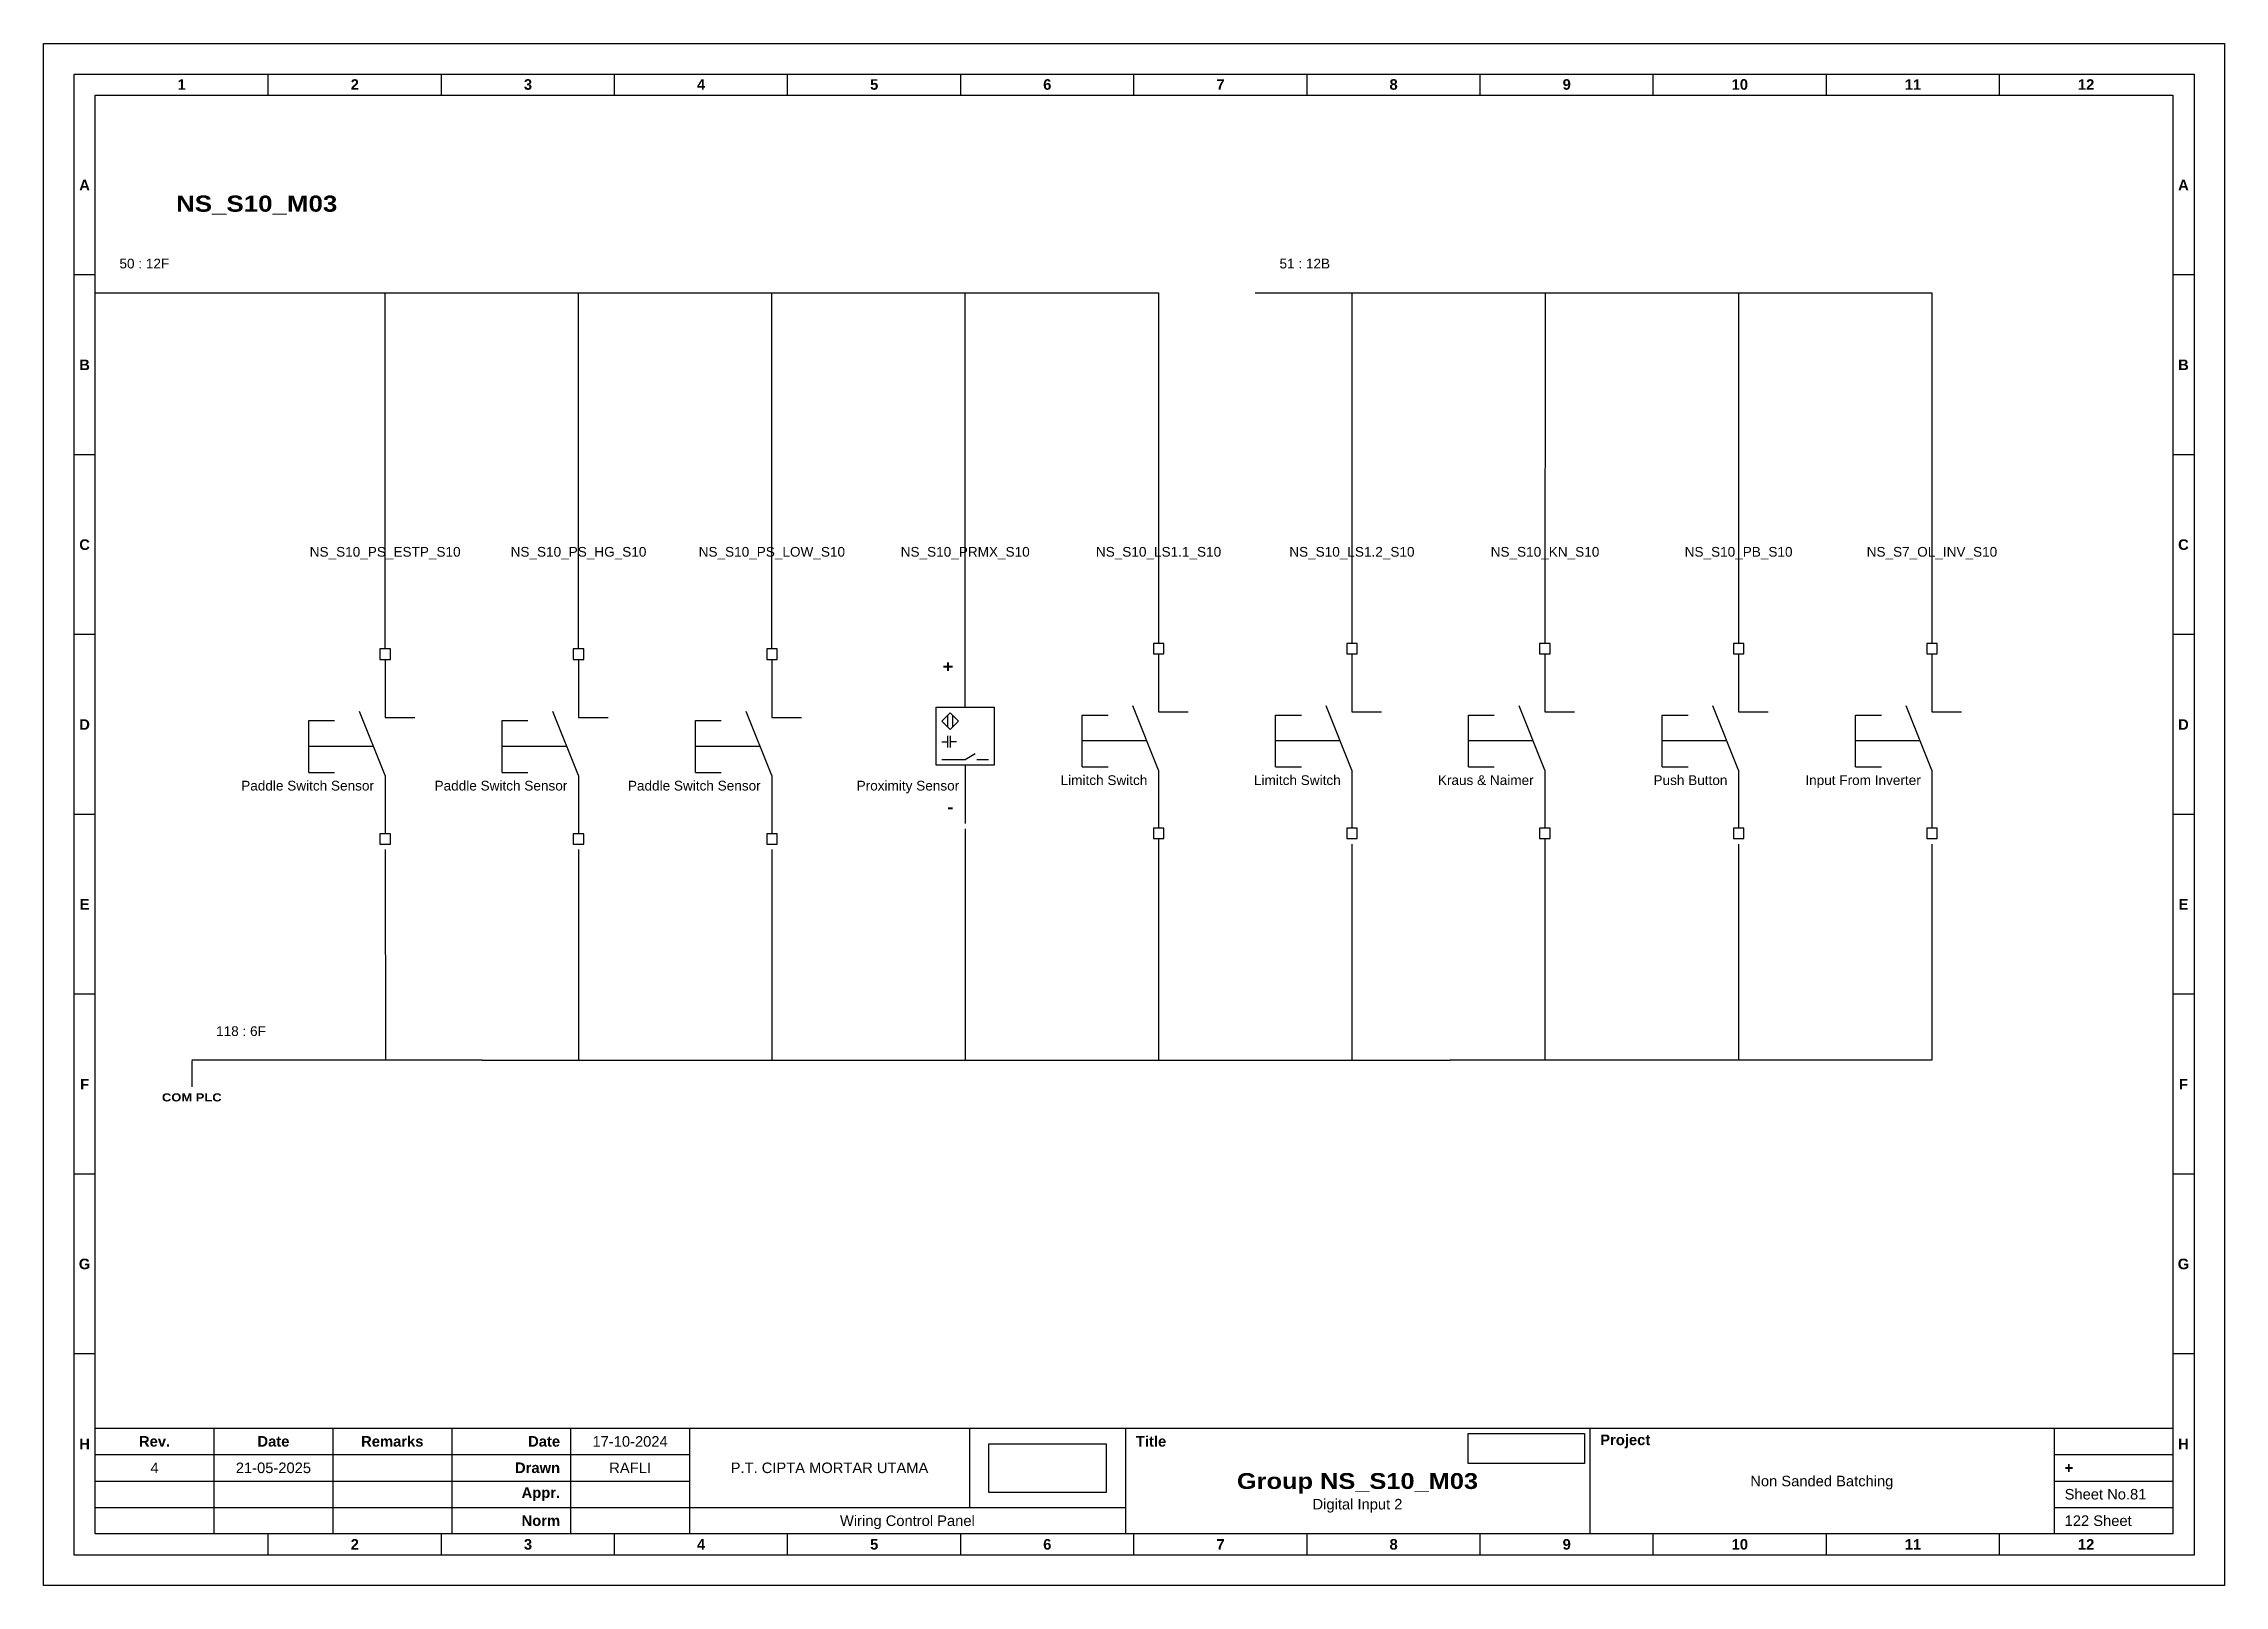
# Model space of a CAD drawing. Header units: centimetres. Extents: x 960 to 2473, y 652 to 2370.
# Drawn here: x 1581.5 to 1850.9, y 1840.3 to 2030.8 of the extents above; entities that cross this region are included whole.
import ezdxf
from ezdxf.enums import TextEntityAlignment as Align

# ---------------------------------------------------------------- set-up
doc = ezdxf.new("R2010")
doc.units = ezdxf.units.CM
doc.header["$MEASUREMENT"] = 0
doc.styles.add('Bold', font='ariblk.ttf', dxfattribs={"height": 25.4})
doc.styles.get("Standard").update_dxf_attribs({"font": 'arial.ttf'})
picture_1 = doc.add_image_def('image1.png', size_in_pixel=(2048, 847))
picture_2 = doc.add_image_def('image2.png', size_in_pixel=(2092, 542))

msp = doc.modelspace()

# ---------------------------------------------------------------- texts
at = {"ltscale": 500, "style": 'Bold'}
msp.add_text('NS_S10_M03', height=2, dxfattribs=at).set_placement((1597.87, 2009.99))
at = {"ltscale": 500}
for s, p in [('50 : 12F', (1590.87, 2004.19)), ('51 : 12B', (1734.15, 2004.19)), ('118 : 6F', (1602.81, 1909.39))]:
    msp.add_text(s, height=1.2, dxfattribs=at).set_placement(p, align=Align.TOP_LEFT)
at = {"ltscale": 50}
for s, p in [('NS_S10_PS_ESTP_S10', (1623.69, 1967.99)), ('NS_S10_PS_HG_S10', (1647.57, 1967.99)), ('NS_S10_PS_LOW_S10', (1671.45, 1967.99)), ('NS_S10_PRMX_S10', (1695.33, 1967.99)), ('NS_S10_LS1.1_S10', (1719.21, 1967.99)), ('NS_S10_LS1.2_S10', (1743.09, 1967.99)), ('NS_S10_KN_S10', (1766.94, 1967.99)), ('NS_S10_PB_S10', (1790.85, 1967.99)), ('NS_S7_OL_INV_S10', (1814.73, 1967.99))]:
    msp.add_text(s, height=1.2, dxfattribs=at).set_placement(p, align=Align.MIDDLE_CENTER)
at = {"ltscale": 500, "style": 'Bold'}
msp.add_text('+', height=1.44, dxfattribs=at).set_placement((1693.89, 1954.56), align=Align.TOP_RIGHT)
at = {"ltscale": 50}
for s, p in [('Paddle Switch Sensor', (1622.31, 1938.15)), ('Paddle Switch Sensor', (1646.19, 1938.15)), ('Paddle Switch Sensor', (1670.07, 1938.15)), ('Proximity Sensor', (1694.59, 1938.15)), ('Limitch Switch', (1717.83, 1938.83)), ('Limitch Switch', (1741.71, 1938.83)), ('Kraus & Naimer', (1765.54, 1938.83)), ('Push Button', (1789.47, 1938.83)), ('Input From Inverter', (1813.35, 1938.83))]:
    msp.add_text(s, height=1.2, dxfattribs=at).set_placement(p, align=Align.BOTTOM_RIGHT)
at = {"ltscale": 500, "style": 'Bold'}
msp.add_text('-', height=1.44, dxfattribs=at).set_placement((1693.89, 1935.32), align=Align.BOTTOM_RIGHT)
at = {"ltscale": 50, "style": 'Bold'}
msp.add_text('COM PLC', height=1, dxfattribs=at).set_placement((1599.81, 1901.11), align=Align.TOP_CENTER)

# ---------------------------------------------------------------- blocks, each defined once
blk = doc.blocks.new('KOP MU PROJECT')
at = {"color": 6, "ltscale": 50}
for p, q in [((27.74, 184.05), (27.74, 186.66)), ((49.13, 184.05), (49.13, 186.66)), ((70.51, 184.05), (70.51, 186.66)), ((91.89, 184.05), (91.89, 186.66)), ((113.27, 184.05), (113.27, 186.66)), ((134.66, 184.05), (134.66, 186.66)), ((156.04, 184.05), (156.04, 186.66)), ((177.42, 184.05), (177.42, 186.66)), ((198.8, 184.05), (198.8, 186.66)), ((220.19, 184.05), (220.19, 186.66)), ((241.57, 184.05), (241.57, 186.66)), ((6.36, 161.84), (3.75, 161.84)), ((265.59, 161.84), (262.98, 161.84)), ((6.36, 139.63), (3.75, 139.63)), ((265.59, 139.63), (262.98, 139.63)), ((6.36, 117.42), (3.75, 117.42)), ((265.59, 117.42), (262.98, 117.42)), ((6.36, 95.22), (3.75, 95.22)), ((265.59, 95.22), (262.98, 95.22)), ((6.36, 73.01), (3.75, 73.01)), ((265.59, 73.01), (262.98, 73.01)), ((6.36, 50.8), (3.75, 50.8)), ((265.59, 50.8), (262.98, 50.8)), ((6.36, 28.59), (3.75, 28.59)), ((265.59, 28.59), (262.98, 28.59)), ((27.74, 3.75), (27.74, 6.36)), ((49.13, 3.75), (49.13, 6.36)), ((70.51, 3.75), (70.51, 6.36)), ((91.89, 3.75), (91.89, 6.36)), ((113.27, 3.75), (113.27, 6.36)), ((134.66, 3.75), (134.66, 6.36)), ((156.04, 3.75), (156.04, 6.36)), ((177.42, 3.75), (177.42, 6.36)), ((198.8, 3.75), (198.8, 6.36)), ((220.19, 3.75), (220.19, 6.36)), ((241.57, 3.75), (241.57, 6.36))]:
    blk.add_line(p, q, dxfattribs=at)
at = {"ltscale": 50}
for p, q in [((6.36, 19.41), (262.98, 19.41)), ((21.04, 19.41), (21.04, 6.36)), ((35.72, 19.41), (35.72, 6.36)), ((50.41, 19.41), (50.41, 6.36)), ((65.09, 19.41), (65.09, 6.36)), ((79.77, 19.41), (79.77, 6.36)), ((114.35, 19.41), (114.35, 9.62)), ((133.6, 19.41), (133.6, 6.36)), ((190.95, 19.41), (190.95, 6.36)), ((248.3, 19.41), (248.3, 6.36)), ((6.36, 16.15), (79.77, 16.15)), ((248.3, 16.15), (262.98, 16.15)), ((6.36, 12.89), (79.77, 12.89)), ((248.3, 12.89), (262.98, 12.89)), ((6.36, 9.62), (133.6, 9.62)), ((248.3, 9.62), (262.98, 9.62))]:
    blk.add_line(p, q, dxfattribs=at)
at = {"color": 1, "ltscale": 50}
blk.add_lwpolyline([(269.34, 0), (0, 0), (0, 190.41), (269.34, 190.41)], close=True, dxfattribs=at)
at = {"color": 6, "ltscale": 50}
for points in [[(265.59, 3.75), (3.75, 3.75), (3.75, 186.66), (265.59, 186.66)], [(262.98, 6.36), (6.36, 6.36), (6.36, 184.05), (262.98, 184.05)]]:
    blk.add_lwpolyline(points, close=True, dxfattribs=at)
at = {"ltscale": 50, "char_height": 1.305, "attachment_point": 4}
for s, width, heights, insert in [('\\pxqc;{\\fArial|b1|i0|c0|p34;1}', 21.3825, [2.51], (6.36, 185.36)), ('\\pxqc;{\\fArial|b1|i0|c0|p34;2}', 21.3825, [2.51], (27.74, 185.36)), ('\\pxqc;{\\fArial|b1|i0|c0|p34;3}', 21.3825, [2.51], (49.13, 185.36)), ('\\pxqc;{\\fArial|b1|i0|c0|p34;4}', 21.3825, [2.51], (70.51, 185.36)), ('\\pxqc;{\\fArial|b1|i0|c0|p34;5}', 21.3825, [2.51], (91.89, 185.36)), ('\\pxqc;{\\fArial|b1|i0|c0|p34;6}', 21.3825, [2.51], (113.27, 185.36)), ('\\pxqc;{\\fArial|b1|i0|c0|p34;7}', 21.3825, [2.51], (134.66, 185.36)), ('\\pxqc;{\\fArial|b1|i0|c0|p34;8}', 21.3825, [2.51], (156.04, 185.36)), ('\\pxqc;{\\fArial|b1|i0|c0|p34;9}', 21.3825, [2.51], (177.42, 185.36)), ('\\pxqc;{\\fArial|b1|i0|c0|p34;10}', 21.3825, [2.51], (198.8, 185.36)), ('\\pxqc;{\\fArial|b1|i0|c0|p34;11}', 21.3825, [2.51], (220.19, 185.36)), ('\\pxqc;{\\fArial|b1|i0|c0|p34;12}', 21.3825, [2.51], (241.57, 185.36)), ('\\pxqc;{\\fArial|b1|i0|c0|p34;A}', 2.61, [2.51], (3.75, 172.95)), ('\\pxqc;{\\fArial|b1|i0|c0|p34;A}', 2.61, [2.51], (262.98, 172.95)), ('\\pxqc;{\\fArial|b1|i0|c0|p34;B}', 2.61, [2.51], (3.75, 150.74)), ('\\pxqc;{\\fArial|b1|i0|c0|p34;B}', 2.61, [2.51], (262.98, 150.74)), ('\\pxqc;{\\fArial|b1|i0|c0|p34;C}', 2.61, [2.51], (3.75, 128.53)), ('\\pxqc;{\\fArial|b1|i0|c0|p34;C}', 2.61, [2.51], (262.98, 128.53)), ('\\pxqc;{\\fArial|b1|i0|c0|p34;D}', 2.61, [2.51], (3.75, 106.32)), ('\\pxqc;{\\fArial|b1|i0|c0|p34;D}', 2.61, [2.51], (262.98, 106.32)), ('\\pxqc;{\\fArial|b1|i0|c0|p34;E}', 2.61, [2.51], (3.75, 84.11)), ('\\pxqc;{\\fArial|b1|i0|c0|p34;E}', 2.61, [2.51], (262.98, 84.11)), ('\\pxqc;{\\fArial|b1|i0|c0|p34;F}', 2.61, [2.51], (3.75, 61.9)), ('\\pxqc;{\\fArial|b1|i0|c0|p34;F}', 2.61, [2.51], (262.98, 61.9)), ('\\pxqc;{\\fArial|b1|i0|c0|p34;G}', 2.61, [2.51], (3.75, 39.69)), ('\\pxqc;{\\fArial|b1|i0|c0|p34;G}', 2.61, [2.51], (262.98, 39.69)), ('\\pxqc;{\\fArial|b1|i0|c0|p34;H}', 2.61, [2.51], (3.75, 17.47)), ('\\pxqc;{\\fArial|b1|i0|c0|p34;Rev.}', 14.6811, [2.88], (6.36, 17.78)), ('\\pxqc;{\\fArial|b1|i0|c0|p34;Date}', 14.6811, [2.88], (21.04, 17.78)), ('\\pxqc;{\\fArial|b1|i0|c0|p34;Remarks}', 14.6811, [2.88], (35.72, 17.78)), ('\\pxqr;{\\fArial|b1|i0|c0|p34;Date}', 13.3761, [2.88], (50.41, 17.78)), ('\\pxql;{\\fArial|b1|i0|c0|p34;Title}', 50.2419, [2.88], (134.9, 17.78)), ('\\pxql;{\\fArial|b1|i0|c0|p34;Project}', 50.2419, [2.88], (192.25, 17.78)), ('\\pxqc;{\\fArial|b1|i0|c0|p34;H}', 2.61, [2.51], (262.98, 17.47)), ('\\pxqr;{\\fArial|b1|i0|c0|p34;Drawn}', 13.3761, [2.88], (50.41, 14.52)), ('\\pxql;{\\fArial|b1|i0|c0|p34;+}', 14.6811, [2.88], (249.61, 14.52)), ('\\pxqr;{\\fArial|b1|i0|c0|p34;Appr.}', 13.3761, [2.88], (50.41, 11.26)), ('\\pxqr;{\\fArial|b1|i0|c0|p34;Norm}', 13.3761, [2.88], (50.41, 7.99)), ('\\pxqc;{\\fArial|b1|i0|c0|p34;2}', 21.3825, [2.51], (27.74, 5.06)), ('\\pxqc;{\\fArial|b1|i0|c0|p34;3}', 21.3825, [2.51], (49.13, 5.06)), ('\\pxqc;{\\fArial|b1|i0|c0|p34;4}', 21.3825, [2.51], (70.51, 5.06)), ('\\pxqc;{\\fArial|b1|i0|c0|p34;5}', 21.3825, [2.51], (91.89, 5.06)), ('\\pxqc;{\\fArial|b1|i0|c0|p34;6}', 21.3825, [2.51], (113.27, 5.06)), ('\\pxqc;{\\fArial|b1|i0|c0|p34;7}', 21.3825, [2.51], (134.66, 5.06)), ('\\pxqc;{\\fArial|b1|i0|c0|p34;8}', 21.3825, [2.51], (156.04, 5.06)), ('\\pxqc;{\\fArial|b1|i0|c0|p34;9}', 21.3825, [2.51], (177.42, 5.06)), ('\\pxqc;{\\fArial|b1|i0|c0|p34;10}', 21.3825, [2.51], (198.8, 5.06)), ('\\pxqc;{\\fArial|b1|i0|c0|p34;11}', 21.3825, [2.51], (220.19, 5.06)), ('\\pxqc;{\\fArial|b1|i0|c0|p34;12}', 21.3825, [2.51], (241.57, 5.06))]:
    blk.add_mtext_dynamic_manual_height_columns(s, width=width, gutter_width=0.0326, heights=heights, dxfattribs=dict(at, insert=insert))
at = {"ltscale": 50}
for tag, p in [('DATECREATED', (72.43, 17.78)), ('REV', (13.7, 14.52)), ('REVDATE', (28.38, 14.52)), ('REMARKS', (43.06, 14.52)), ('DRAWN', (72.43, 14.52)), ('COMPANY', (97.06, 14.52)), ('PROJECT', (219.62, 12.89)), ('APPR', (72.43, 11.26)), ('NORM', (72.43, 7.99)), ('DRAWINGCATEGORY', (106.68, 7.99)), ('DESCRIPTION', (162.27, 10.03))]:
    blk.add_attdef(tag, text='', height=1.3, dxfattribs=at).set_placement(p, align=Align.MIDDLE_CENTER)
at = {"ltscale": 50, "style": 'Bold'}
blk.add_attdef('TITLE', text='', height=1.96, dxfattribs=at).set_placement((162.27, 12.89), align=Align.MIDDLE_CENTER)
at = {"ltscale": 50}
for tag, p in [('SHEETNUMBER', (249.61, 11.26)), ('TOTALSHEET', (249.61, 7.99))]:
    blk.add_attdef(tag, text='', height=1.3, dxfattribs=at).set_placement(p, align=Align.MIDDLE_LEFT)
image = blk.add_image(picture_1, insert=(116.72, 11.48), size_in_units=(14.5, 6), dxfattribs=at)
image.dxf.flags = 15
image = blk.add_image(picture_2, insert=(175.94, 15.04), size_in_units=(14.36, 3.72), dxfattribs=at)
image.dxf.flags = 15

# ---------------------------------------------------------------- linework, layer by layer
at = {"color": 146, "ltscale": 50, "true_color": 0x105689}
for p, q in [((1587.87, 1999.99), (1611.75, 1999.99)), ((1611.75, 1999.99), (1635.63, 1999.99)), ((1623.69, 1955.99), (1623.69, 1999.99)), ((1635.63, 1999.99), (1659.51, 1999.99)), ((1647.57, 1955.99), (1647.57, 1999.99)), ((1659.51, 1999.99), (1683.39, 1999.99)), ((1671.45, 1955.99), (1671.45, 1999.99)), ((1683.39, 1999.99), (1707.27, 1999.99)), ((1695.33, 1955.99), (1695.33, 1999.99)), ((1707.27, 1999.99), (1719.21, 1999.99)), ((1719.21, 1999.99), (1719.21, 1956.68)), ((1731.15, 1999.99), (1755.03, 1999.99)), ((1743.09, 1999.99), (1743.09, 1956.68)), ((1755.03, 1999.99), (1778.91, 1999.99)), ((1766.97, 1999.99), (1766.92, 1956.68)), ((1778.91, 1999.99), (1790.85, 1999.99)), ((1790.85, 1999.99), (1790.85, 1956.68)), ((1790.85, 1999.99), (1814.73, 1999.99)), ((1814.73, 1999.99), (1814.73, 1956.68)), ((1623.69, 1931.21), (1623.72, 1905.19)), ((1647.57, 1931.21), (1647.57, 1905.19)), ((1671.45, 1931.21), (1671.45, 1905.19)), ((1695.33, 1933.77), (1695.33, 1905.19)), ((1719.21, 1932.58), (1719.21, 1905.19)), ((1743.09, 1931.89), (1743.09, 1905.19)), ((1766.92, 1932.58), (1766.92, 1905.19)), ((1790.85, 1931.89), (1790.85, 1905.19)), ((1814.73, 1931.89), (1814.73, 1905.19)), ((1635.67, 1905.19), (1599.81, 1905.19)), ((1599.81, 1905.11), (1599.81, 1901.91)), ((1635.67, 1905.19), (1683.47, 1905.19)), ((1683.47, 1905.19), (1683.47, 1905.19)), ((1683.47, 1905.19), (1731.27, 1905.19)), ((1731.27, 1905.19), (1755.23, 1905.19)), ((1790.85, 1905.19), (1755.23, 1905.19)), ((1814.73, 1905.19), (1790.85, 1905.19))]:
    msp.add_line(p, q, dxfattribs=at)
at = {"ltscale": 50}
for p, q in [((1695.33, 1948.81), (1695.33, 1955.99)), ((1623.69, 1954.71), (1623.69, 1947.53)), ((1647.57, 1954.71), (1647.57, 1947.53)), ((1671.45, 1954.71), (1671.45, 1947.53)), ((1719.21, 1955.4), (1719.21, 1948.22)), ((1743.09, 1955.4), (1743.09, 1948.22)), ((1766.92, 1955.4), (1766.92, 1948.22)), ((1790.85, 1955.4), (1790.85, 1948.22)), ((1814.73, 1955.4), (1814.73, 1948.22)), ((1692.46, 1944.54), (1693.17, 1944.54)), ((1694.25, 1944.54), (1693.53, 1944.54)), ((1696.76, 1942.35), (1698.2, 1942.35)), ((1623.69, 1940.35), (1623.69, 1933.17)), ((1647.57, 1940.35), (1647.57, 1933.17)), ((1671.45, 1940.35), (1671.45, 1933.17)), ((1695.33, 1941.63), (1695.33, 1934.45)), ((1719.21, 1941.04), (1719.21, 1933.86)), ((1743.09, 1941.04), (1743.09, 1933.86)), ((1766.92, 1941.04), (1766.92, 1933.86)), ((1790.85, 1941.04), (1790.85, 1933.86)), ((1814.73, 1941.04), (1814.73, 1933.86))]:
    msp.add_line(p, q, dxfattribs=at)
at = {"ltscale": 500}
for p, q in [((1623.69, 1940.35), (1620.52, 1948.28)), ((1623.69, 1947.53), (1627.36, 1947.53)), ((1647.57, 1940.35), (1644.4, 1948.28)), ((1647.57, 1947.53), (1651.24, 1947.53)), ((1671.45, 1940.35), (1668.28, 1948.28)), ((1671.45, 1947.53), (1675.12, 1947.53)), ((1709.77, 1941.43), (1709.77, 1947.83)), ((1709.77, 1947.83), (1712.97, 1947.83)), ((1719.21, 1941.04), (1716.04, 1948.96)), ((1719.21, 1948.22), (1722.88, 1948.22)), ((1733.65, 1941.43), (1733.65, 1947.83)), ((1733.65, 1947.83), (1736.85, 1947.83)), ((1743.09, 1941.04), (1739.92, 1948.96)), ((1743.09, 1948.22), (1746.76, 1948.22)), ((1757.48, 1941.43), (1757.48, 1947.83)), ((1757.48, 1947.83), (1760.68, 1947.83)), ((1766.92, 1941.04), (1763.75, 1948.96)), ((1766.92, 1948.22), (1770.59, 1948.22)), ((1781.41, 1941.43), (1781.41, 1947.83)), ((1781.41, 1947.83), (1784.61, 1947.83)), ((1790.85, 1941.04), (1787.68, 1948.96)), ((1790.85, 1948.22), (1794.52, 1948.22)), ((1805.29, 1941.43), (1805.29, 1947.83)), ((1805.29, 1947.83), (1808.49, 1947.83)), ((1814.73, 1941.04), (1811.56, 1948.96)), ((1814.73, 1948.22), (1818.4, 1948.22)), ((1614.25, 1940.74), (1614.25, 1947.14)), ((1614.25, 1947.14), (1617.45, 1947.14)), ((1638.13, 1940.74), (1638.13, 1947.14)), ((1638.13, 1947.14), (1641.33, 1947.14)), ((1662.01, 1940.74), (1662.01, 1947.14)), ((1662.01, 1947.14), (1665.21, 1947.14)), ((1622.25, 1943.94), (1614.25, 1943.94)), ((1646.13, 1943.94), (1638.13, 1943.94)), ((1670.01, 1943.94), (1662.01, 1943.94)), ((1717.77, 1944.63), (1709.77, 1944.63)), ((1741.65, 1944.63), (1733.65, 1944.63)), ((1765.48, 1944.63), (1757.48, 1944.63)), ((1789.41, 1944.63), (1781.41, 1944.63)), ((1813.29, 1944.63), (1805.29, 1944.63)), ((1614.25, 1940.74), (1617.45, 1940.74)), ((1638.13, 1940.74), (1641.33, 1940.74)), ((1662.01, 1940.74), (1665.21, 1940.74)), ((1709.77, 1941.43), (1712.97, 1941.43)), ((1733.65, 1941.43), (1736.85, 1941.43)), ((1757.48, 1941.43), (1760.68, 1941.43)), ((1781.41, 1941.43), (1784.61, 1941.43)), ((1805.29, 1941.43), (1808.49, 1941.43))]:
    msp.add_line(p, q, dxfattribs=at)
for points in [[(1623.05, 1954.71), (1624.33, 1954.71), (1624.33, 1955.99), (1623.05, 1955.99)], [(1646.93, 1954.71), (1648.21, 1954.71), (1648.21, 1955.99), (1646.93, 1955.99)], [(1670.81, 1954.71), (1672.09, 1954.71), (1672.09, 1955.99), (1670.81, 1955.99)], [(1718.57, 1955.4), (1719.85, 1955.4), (1719.85, 1956.68), (1718.57, 1956.68)], [(1742.45, 1955.4), (1743.73, 1955.4), (1743.73, 1956.68), (1742.45, 1956.68)], [(1766.28, 1955.4), (1767.56, 1955.4), (1767.56, 1956.68), (1766.28, 1956.68)], [(1790.21, 1955.4), (1791.49, 1955.4), (1791.49, 1956.68), (1790.21, 1956.68)], [(1814.09, 1955.4), (1815.37, 1955.4), (1815.37, 1956.68), (1814.09, 1956.68)], [(1623.05, 1931.89), (1624.33, 1931.89), (1624.33, 1933.17), (1623.05, 1933.17)], [(1646.93, 1931.89), (1648.21, 1931.89), (1648.21, 1933.17), (1646.93, 1933.17)], [(1670.81, 1931.89), (1672.09, 1931.89), (1672.09, 1933.17), (1670.81, 1933.17)], [(1718.57, 1932.58), (1719.85, 1932.58), (1719.85, 1933.86), (1718.57, 1933.86)], [(1742.45, 1932.58), (1743.73, 1932.58), (1743.73, 1933.86), (1742.45, 1933.86)], [(1766.28, 1932.58), (1767.56, 1932.58), (1767.56, 1933.86), (1766.28, 1933.86)], [(1790.21, 1932.58), (1791.49, 1932.58), (1791.49, 1933.86), (1790.21, 1933.86)], [(1814.09, 1932.58), (1815.37, 1932.58), (1815.37, 1933.86), (1814.09, 1933.86)]]:
    msp.add_lwpolyline(points, close=True, dxfattribs=at)
at = {"ltscale": 50}
for points in [[(1691.74, 1948.81), (1698.92, 1948.81), (1698.92, 1941.63), (1691.74, 1941.63)], [(1693.47, 1946.06), (1692.46, 1947.08), (1693.47, 1948.09), (1694.49, 1947.08)]]:
    msp.add_lwpolyline(points, close=True, dxfattribs=at)
for points in [[(1693.18, 1946.35), (1693.18, 1947.81)], [(1693.76, 1947.81), (1693.76, 1946.35)], [(1693.17, 1943.83), (1693.17, 1944.54), (1693.17, 1945.26)], [(1693.53, 1943.83), (1693.53, 1944.54), (1693.53, 1945.26)], [(1692.46, 1942.35), (1695.33, 1942.35), (1696.57, 1943.07)]]:
    msp.add_lwpolyline(points, dxfattribs=at)

# ---------------------------------------------------------------- block references
msp.add_blockref('KOP MU PROJECT', (1581.51, 1840.34)).add_auto_attribs({'DESCRIPTION': 'Digital Input 2', 'TITLE': 'Group NS_S10_M03', 'PROJECT': 'Non Sanded Batching', 'COMPANY': 'P.T. CIPTA MORTAR UTAMA', 'DRAWINGCATEGORY': 'Wiring Control Panel', 'DRAWN': 'RAFLI', 'DATECREATED': '17-10-2024', 'REVDATE': '21-05-2025', 'REV': '4', 'SHEETNUMBER': 'Sheet No.81', 'TOTALSHEET': '122 Sheet'})

msp.set_redraw_order([(e.dxf.handle, doc.entitydb.next_handle()) for e in msp.query("TEXT MTEXT ATTDEF DIMENSION ARC_DIMENSION")])  # texts and dimensions are drawn at this point

doc.saveas('drawing.dxf')
